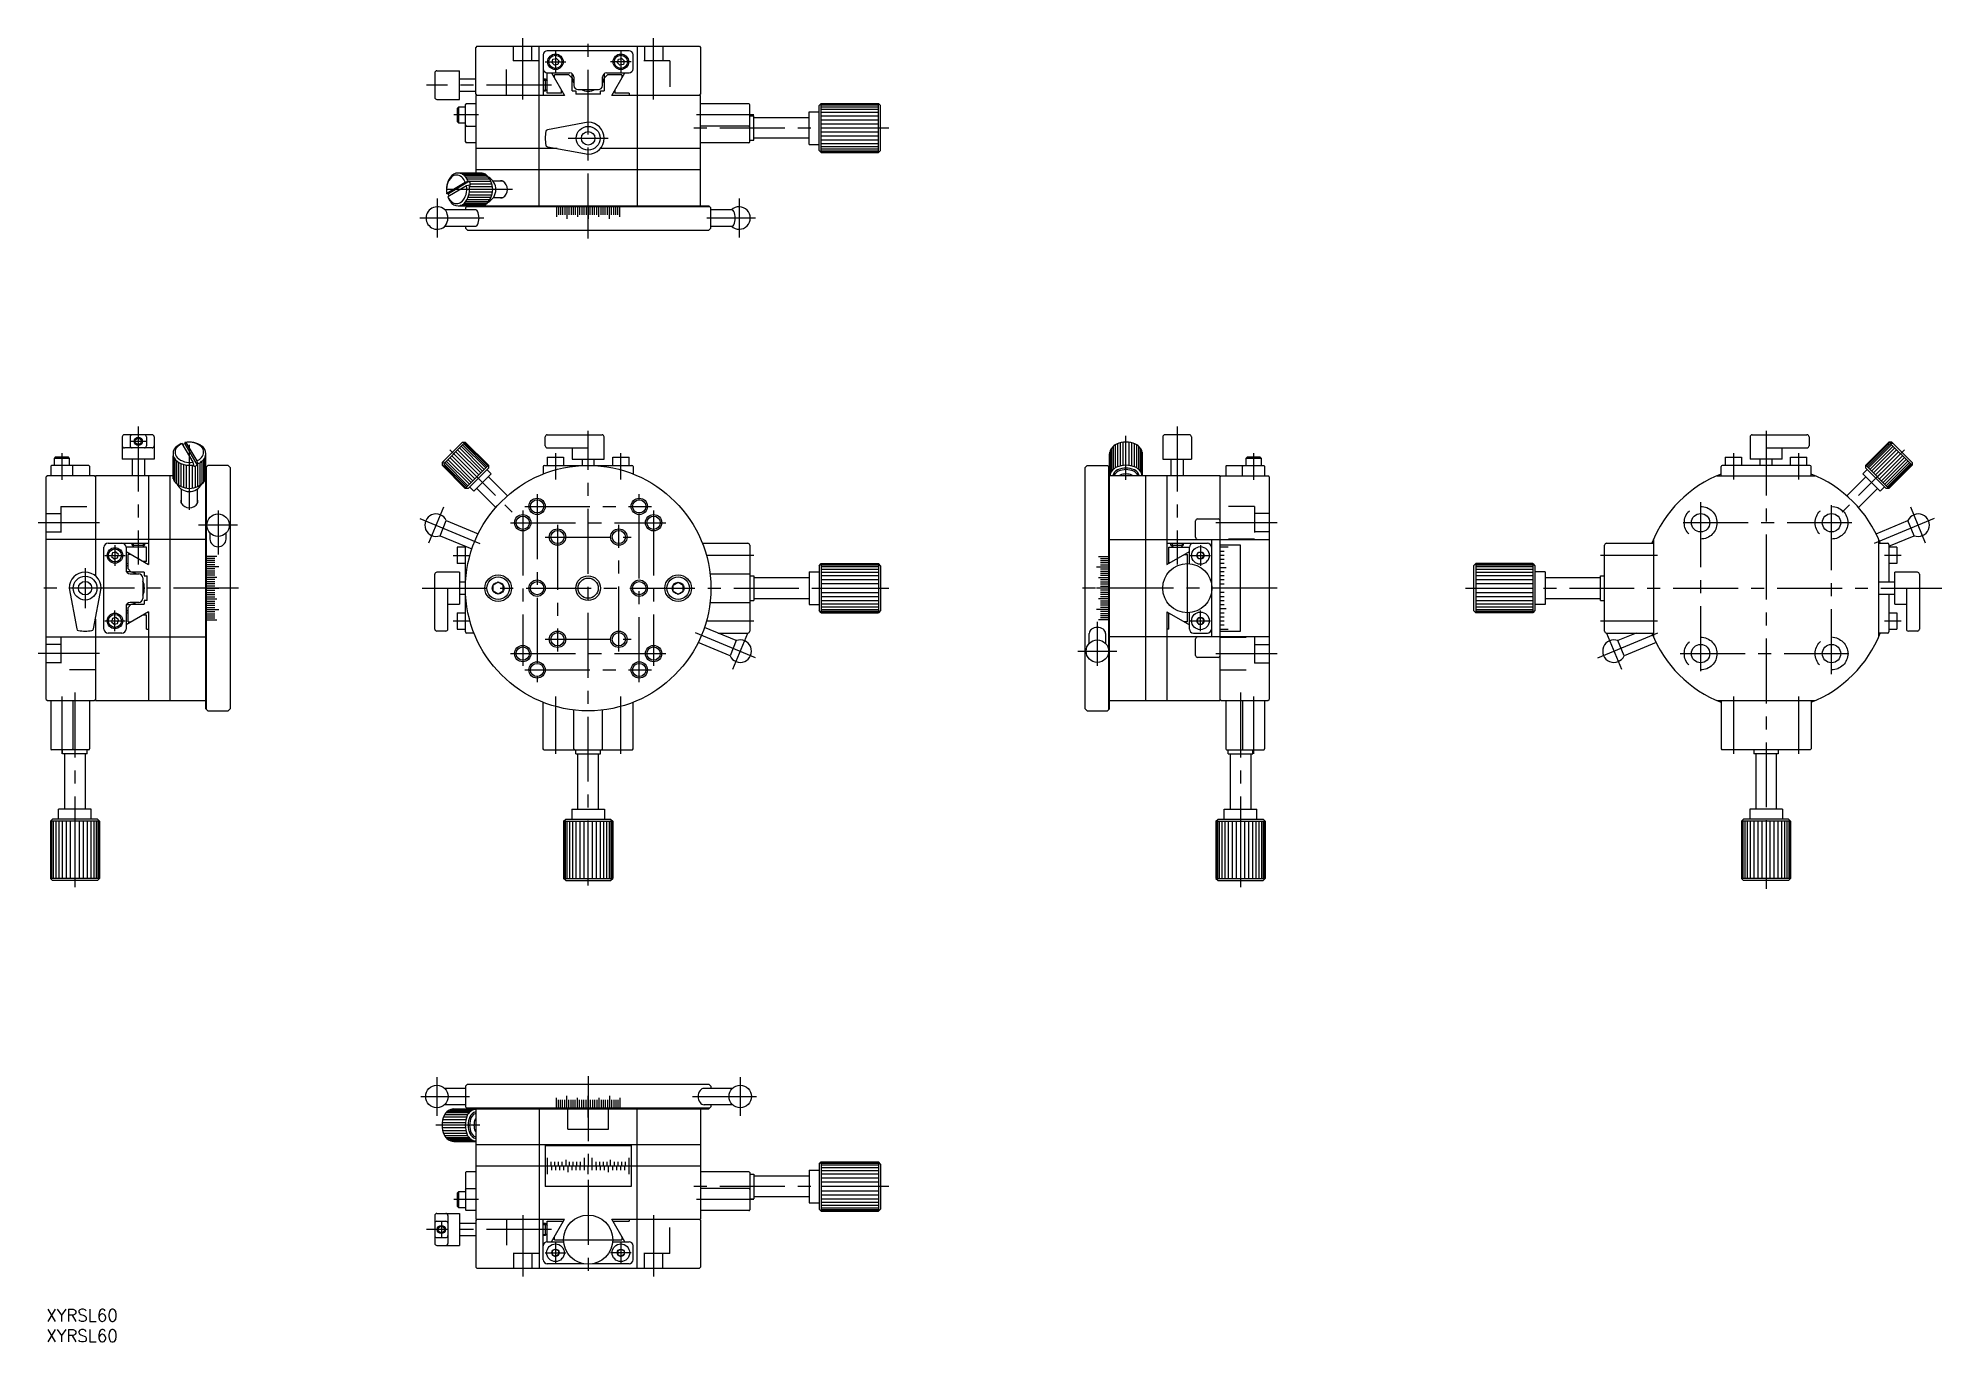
# Model space of a CAD drawing. Extents: x -2 to 464, y -8 to 311.
import ezdxf

# ---------------------------------------------------------------- set-up
doc = ezdxf.new("R2010")
doc.units = 0
doc.header["$LTSCALE"] = 0.5
doc.linetypes.add('CENTER', pattern=[50.8, 31.75, -6.35, 6.35, -6.35])
doc.linetypes.add('DASHED', pattern=[19.05, 12.7, -6.35])
for name, color, linetype in [('MSM_CENTER', 1, 'CENTER'), ('MSM_CONTINUOUS', 7, 'CONTINUOUS'), ('MSM_DASHED', 4, 'DASHED'), ('MSM_NARROW', 5, 'CONTINUOUS'), ('MSM_PART_NUMBER', 7, 'CONTINUOUS')]:
    doc.layers.add(name, color=color, linetype=linetype)
doc.styles.get("Standard").update_dxf_attribs({"font": 'txt.shx', "height": 3, "bigfont": 'bigfont.shx'})

# ---------------------------------------------------------------- blocks, each defined once
blk = doc.blocks.new('*U2')
at = {"layer": 'MSM_PART_NUMBER'}
blk.add_text('XYRSL60', height=3, dxfattribs=at).set_placement((0, -3))
blk = doc.blocks.new('*U3')
at = {"layer": 'MSM_PART_NUMBER'}
blk.add_text('XYRSL60', height=3, dxfattribs=at).set_placement((0, -8))

msp = doc.modelspace()

# ---------------------------------------------------------------- linework, layer by layer
at = {"layer": 'MSM_CENTER'}
for p, q in [((116.5, 295.8), (116.5, 310.8)), ((124.5, 307.5), (124.5, 302.5)), ((132.5, 261.8), (132.5, 310.8)), ((140.5, 307.5), (140.5, 302.5)), ((148.5, 295.8), (148.5, 310.8)), ((122, 305), (127, 305)), ((143, 305), (138, 305)), ((123.5, 299.3), (93, 299.3)), ((105.69, 292), (99.69, 292)), ((206, 288.8), (158, 288.8)), ((173, 292), (159, 292)), ((127.6, 286.3), (137.4, 286.3)), ((95.61, 271.55), (95.61, 262.05)), ((114.01, 273.8), (96.58, 273.8)), ((169.4, 271.55), (169.4, 262.05)), ((106.98, 266.8), (91.31, 266.8)), ((173.38, 266.8), (161.5, 266.8)), ((22.5, 215.8), (22.5, 182.09)), ((132.5, 103.6), (132.5, 214.8)), ((276.5, 215.8), (276.5, 182.09)), ((420.5, 214.8), (420.5, 102.8)), ((24.47, 212.2), (20.47, 212.2)), ((35, 195.46), (35, 213.28)), ((98.64, 210.16), (113.93, 194.87)), ((264, 202.8), (264, 213.56)), ((454.36, 210.16), (439.07, 194.87)), ((3.8, 209.27), (3.8, 202.8)), ((124.5, 209.3), (124.5, 202.83)), ((140.5, 202.83), (140.5, 209.3)), ((295.2, 209.27), (295.2, 202.8)), ((412.5, 209.3), (412.5, 202.83)), ((428.5, 202.83), (428.5, 209.3)), ((97.13, 196.09), (93.5, 187.31)), ((117, 196.3), (148, 196.3)), ((120, 199.3), (120, 153.3)), ((145, 153.3), (145, 199.3)), ((404.5, 197.3), (404.5, 155.3)), ((436.5, 155.3), (436.5, 197.3)), ((459.5, 187.31), (455.87, 196.09)), ((13, 192.3), (-2, 192.3)), ((46.75, 191.7), (37.25, 191.7)), ((42, 195.27), (42, 184.57)), ((91.38, 193.33), (106.93, 186.89)), ((113.5, 192.3), (151.5, 192.3)), ((116.5, 195.3), (116.5, 157.3)), ((125, 191.8), (125, 160.8)), ((140, 160.8), (140, 191.8)), ((148.5, 195.3), (148.5, 157.3)), ((301, 192.3), (286, 192.3)), ((441.5, 192.3), (399.5, 192.3)), ((461.62, 193.33), (446.07, 186.89)), ((16.8, 186.8), (16.8, 181.8)), ((122, 188.8), (143, 188.8)), ((282.2, 186.8), (282.2, 181.8)), ((14.3, 184.3), (19.3, 184.3)), ((99.5, 184.3), (103.5, 184.3)), ((173, 184.3), (161.5, 184.3)), ((279, 169.05), (279, 183.3)), ((279.7, 184.3), (284.7, 184.3)), ((393.97, 184.3), (380, 184.3)), ((453.5, 184.3), (449.5, 184.3)), ((9.5, 181.2), (9.5, 171.4)), ((47, 176.3), (-2, 176.3)), ((91.92, 176.3), (206, 176.3)), ((301, 176.3), (252, 176.3)), ((347, 176.3), (463.5, 176.3)), ((14.3, 168.3), (19.3, 168.3)), ((16.8, 165.8), (16.8, 170.8)), ((99.5, 168.3), (103.5, 168.3)), ((161.5, 168.3), (173, 168.3)), ((257, 157.33), (257, 168.03)), ((279.7, 168.3), (284.7, 168.3)), ((282.2, 165.8), (282.2, 170.8)), ((380, 168.3), (393.97, 168.3)), ((449.5, 168.3), (453.5, 168.3)), ((122, 163.8), (143, 163.8)), ((158.67, 165.46), (173.62, 159.27)), ((167.87, 156.51), (171.5, 165.29)), ((379.38, 159.27), (394.33, 165.46)), ((381.5, 165.29), (385.13, 156.51)), ((13, 160.3), (-2, 160.3)), ((113.5, 160.3), (151.5, 160.3)), ((252.25, 160.9), (261.75, 160.9)), ((286, 160.3), (301, 160.3)), ((399.5, 160.3), (441.5, 160.3)), ((117, 156.3), (148, 156.3)), ((3.8, 149.8), (3.8, 135.8)), ((7, 150.8), (7, 102.8)), ((124.5, 149.77), (124.5, 135.8)), ((140.5, 135.8), (140.5, 149.77)), ((292, 150.8), (292, 102.8)), ((295.2, 149.8), (295.2, 135.8)), ((412.5, 149.77), (412.5, 135.8)), ((428.5, 135.8), (428.5, 149.77)), ((95.52, 56.75), (95.52, 47.25)), ((132.5, 57), (132.5, 8)), ((169.69, 56.75), (169.69, 47.25)), ((91.62, 52), (103.5, 52)), ((158.02, 52), (173.69, 52)), ((106, 45), (95.24, 45)), ((206, 30), (158, 30)), ((105.69, 26.8), (99.69, 26.8)), ((173, 26.8), (159, 26.8)), ((123.5, 19.5), (93, 19.5)), ((96.6, 21.47), (96.6, 17.47)), ((116.5, 23), (116.5, 8)), ((148.5, 23), (148.5, 8)), ((124.5, 16.3), (124.5, 11.3)), ((125.5, 17), (139.75, 17)), ((140.5, 16.3), (140.5, 11.3)), ((122, 13.8), (127, 13.8)), ((143, 13.8), (138, 13.8))]:
    msp.add_line(p, q, dxfattribs=at)
at = {"layer": 'MSM_CONTINUOUS'}
for p, q in [((105.3, 308.8), (105, 308.5)), ((105, 297.1), (105, 308.5)), ((105.3, 308.8), (159.7, 308.8)), ((120.51, 269.8), (120.51, 308.8)), ((142.5, 307.7), (122.5, 307.7)), ((144.49, 308.8), (144.49, 269.8)), ((159.7, 308.8), (160, 308.5)), ((160, 308.5), (160, 297.1)), ((95.5, 302.8), (101, 302.8)), ((101, 295.8), (101, 302.8)), ((121.5, 306.7), (121.5, 296.8)), ((123.66, 304.78), (123.89, 305.62)), ((124.27, 304.16), (123.66, 304.78)), ((123.89, 305.62), (124.73, 305.84)), ((125.11, 304.38), (124.27, 304.16)), ((124.73, 305.84), (125.34, 305.22)), ((125.34, 305.22), (125.11, 304.38)), ((139.66, 304.78), (139.89, 305.62)), ((140.27, 304.16), (139.66, 304.78)), ((139.89, 305.62), (140.73, 305.84)), ((141.11, 304.38), (140.27, 304.16)), ((140.73, 305.84), (141.34, 305.22)), ((141.34, 305.22), (141.11, 304.38)), ((143.5, 303.3), (143.5, 306.7)), ((95, 302.3), (95, 296.3)), ((101, 300.8), (105, 300.8)), ((121.5, 300.8), (122, 300.8)), ((122, 300.8), (122.5, 300.3)), ((122, 300.8), (122, 297.8)), ((122.5, 298.3), (122, 297.8)), ((122.5, 302.3), (128, 302.3)), ((122.5, 297.3), (122.5, 302.3)), ((123.54, 302.3), (126.72, 296.8)), ((127.8, 301.8), (124.25, 301.8)), ((124.25, 301.07), (124.25, 301.8)), ((126, 297.3), (126, 298.04)), ((127.8, 301.8), (128.6, 301)), ((128.6, 297.9), (128.6, 301)), ((129, 301.3), (129, 299.2)), ((130, 298.2), (135, 298.2)), ((136, 299.2), (136, 301.3)), ((136.4, 301), (137.2, 301.8)), ((136.4, 301), (136.4, 297.9)), ((137, 302.3), (142.5, 302.3)), ((140.75, 301.8), (137.2, 301.8)), ((138.29, 296.8), (141.46, 302.3)), ((139, 298.04), (139, 297.3)), ((140.75, 301.8), (140.75, 301.07)), ((95.5, 295.8), (101, 295.8)), ((100.8, 293.9), (100.5, 293.6)), ((100.5, 293.6), (100.5, 290.4)), ((102.5, 293.9), (100.8, 293.9)), ((100.8, 293.9), (100.8, 290.1)), ((101, 297.8), (105, 297.8)), ((102.5, 294.5), (102.7, 294.7)), ((102.5, 285.4), (102.5, 294.5)), ((105, 294.7), (102.7, 294.7)), ((105, 297.1), (105.3, 296.8)), ((126.72, 296.8), (105, 296.8)), ((105, 296.8), (105, 277.8)), ((122, 297.8), (121.5, 297.8)), ((126, 297.3), (122.5, 297.3)), ((128.6, 297.9), (129.5, 297.9)), ((129.5, 297.9), (129.5, 297.1)), ((129.64, 297.1), (129.5, 297.19)), ((135.5, 297.1), (129.5, 297.1)), ((135.5, 297.19), (135.36, 297.1)), ((135.5, 297.9), (136.4, 297.9)), ((135.5, 297.1), (135.5, 297.9)), ((160, 296.8), (138.29, 296.8)), ((142.5, 297.3), (139, 297.3)), ((142.5, 297.3), (142.5, 296.8)), ((159.7, 296.8), (160, 297.1)), ((160, 269.8), (160, 296.8)), ((171.8, 294.7), (160, 294.7)), ((172, 285.4), (172, 294.5)), ((189.5, 294.8), (189, 294.3)), ((189, 283.3), (189, 294.3)), ((189.5, 282.8), (189.5, 294.8)), ((189.5, 294.8), (203.5, 294.8)), ((204, 294.3), (203.5, 294.8)), ((203.5, 282.8), (203.5, 294.8)), ((204, 283.3), (204, 294.3)), ((100.5, 290.4), (100.8, 290.1)), ((100.8, 290.1), (102.5, 290.1)), ((102.5, 289.5), (102.7, 289.3)), ((102.7, 289.3), (105, 289.3)), ((132.5, 290.2), (122.53, 288.36)), ((171.8, 289.3), (160, 289.3)), ((172, 291.8), (173, 291.8)), ((173, 285.8), (173, 291.8)), ((186.5, 291.3), (173, 291.3)), ((186.5, 292.8), (189, 292.8)), ((186.5, 284.8), (186.5, 292.8)), ((102.5, 285.4), (102.7, 285.2)), ((105, 285.2), (102.7, 285.2)), ((122.53, 284.24), (132.5, 282.4)), ((171.8, 285.2), (160, 285.2)), ((172, 285.8), (173, 285.8)), ((186.5, 286.3), (173, 286.3)), ((186.5, 284.8), (189, 284.8)), ((124.9, 283.8), (105, 283.8)), ((160, 283.8), (135.49, 283.8)), ((189, 283.3), (189.5, 282.8)), ((189.5, 282.8), (203.5, 282.8)), ((204, 283.3), (203.5, 282.8)), ((97.93, 272.92), (102.45, 275.6)), ((102.72, 274.68), (98.2, 272)), ((103.48, 275.8), (98.31, 272.73)), ((106.33, 277.8), (100.68, 277.8)), ((102.45, 275.6), (103.13, 275.8)), ((103.4, 274.87), (102.72, 274.68)), ((103.13, 275.8), (103.48, 275.8)), ((103.76, 274.87), (103.4, 274.87)), ((160, 278.6), (105, 278.6)), ((111.63, 275.8), (109.27, 275.8)), ((97.96, 272.73), (97.93, 272.92)), ((98.31, 272.73), (97.96, 272.73)), ((98.2, 272), (98.23, 271.8)), ((109.31, 271.8), (111.63, 271.8)), ((105.01, 268.8), (97.49, 268.8)), ((100.68, 269.8), (162, 269.8)), ((103, 269.8), (102.5, 269.3)), ((102.5, 269.3), (102.5, 268.8)), ((102.8, 269.6), (162.2, 269.6)), ((124.74, 269.6), (124.74, 267.1)), ((125.24, 269.6), (125.24, 267.6)), ((125.75, 269.6), (125.75, 267.6)), ((126.26, 269.6), (126.26, 267.6)), ((126.78, 269.6), (126.78, 267.6)), ((127.29, 269.6), (127.29, 266.6)), ((127.81, 269.6), (127.81, 267.6)), ((128.32, 269.6), (128.32, 267.6)), ((128.84, 269.6), (128.84, 267.6)), ((129.36, 269.6), (129.36, 267.6)), ((129.89, 269.6), (129.89, 267.1)), ((130.41, 269.6), (130.41, 267.6)), ((130.93, 269.6), (130.93, 267.6)), ((131.45, 269.6), (131.45, 267.6)), ((131.98, 269.6), (131.98, 267.6)), ((132.5, 269.6), (132.5, 266.6)), ((133.02, 267.6), (133.02, 269.6)), ((133.55, 267.6), (133.55, 269.6)), ((134.07, 267.6), (134.07, 269.6)), ((134.59, 267.6), (134.59, 269.6)), ((135.11, 267.1), (135.11, 269.6)), ((135.64, 267.6), (135.64, 269.6)), ((136.16, 267.6), (136.16, 269.6)), ((136.68, 267.6), (136.68, 269.6)), ((137.19, 267.6), (137.19, 269.6)), ((137.71, 266.6), (137.71, 269.6)), ((138.22, 267.6), (138.22, 269.6)), ((138.74, 267.6), (138.74, 269.6)), ((139.25, 267.6), (139.25, 269.6)), ((139.76, 267.6), (139.76, 269.6)), ((140.26, 267.1), (140.26, 269.6)), ((162.5, 269.3), (162, 269.8)), ((162.5, 264.3), (162.5, 269.3)), ((167.66, 268.8), (162.5, 268.8)), ((97.5, 264.8), (105.01, 264.8)), ((102.5, 264.8), (102.5, 264.3)), ((102.5, 264.3), (103, 263.8)), ((103, 263.8), (162, 263.8)), ((162, 263.8), (162.5, 264.3)), ((162.5, 264.8), (167.66, 264.8)), ((18.6, 213.3), (18.6, 207.8)), ((25.9, 213.8), (19.1, 213.8)), ((25.9, 210.6), (19.1, 210.6)), ((20.5, 213.3), (20.5, 211.1)), ((24.5, 213.3), (24.5, 211.1)), ((26.4, 213.3), (26.4, 207.8)), ((33.2, 211.66), (33, 211.63)), ((35.88, 207.14), (33.2, 211.66)), ((33.93, 211.9), (34.12, 211.93)), ((33.93, 211.55), (33.93, 211.9)), ((37, 206.38), (33.93, 211.55)), ((34.12, 211.93), (36.8, 207.41)), ((101.74, 212.01), (96.79, 207.06)), ((102.45, 212.01), (97.17, 206.73)), ((101.74, 212.01), (102.45, 212.01)), ((108.1, 206.35), (102.45, 212.01)), ((122, 211.1), (122, 213.3)), ((122.5, 213.8), (135.9, 213.8)), ((122.5, 210.6), (132.5, 210.6)), ((128.6, 210.6), (128.6, 207.8)), ((136.4, 207.8), (136.4, 213.3)), ((273, 213.3), (273, 207.8)), ((279.5, 213.8), (273.5, 213.8)), ((280, 213.3), (280, 207.8)), ((416.6, 213.3), (416.6, 207.8)), ((417.1, 213.8), (430.5, 213.8)), ((420.5, 210.6), (430.5, 210.6)), ((424.4, 207.8), (424.4, 210.6)), ((431, 213.3), (431, 211.1)), ((444.9, 206.35), (450.55, 212.01)), ((450.3, 211.55), (450.66, 211.9)), ((450.3, 211.55), (450.58, 211.28)), ((451.26, 212.01), (450.55, 212.01)), ((450.66, 211.9), (450.55, 212.01)), ((450.93, 211.63), (450.58, 211.28)), ((450.66, 211.9), (451.34, 211.93)), ((451.61, 211.66), (450.93, 211.63)), ((456.21, 206.35), (450.93, 211.63)), ((456.21, 207.06), (451.26, 212.01)), ((1.1, 206.1), (1.3, 206.3)), ((1.1, 206.1), (1.1, 203.8)), ((10.4, 206.3), (1.3, 206.3)), ((2.2, 208.3), (1.9, 208)), ((1.9, 208), (1.9, 206.3)), ((5.7, 208), (1.9, 208)), ((5.4, 208.3), (2.2, 208.3)), ((5.7, 208), (5.4, 208.3)), ((5.7, 206.3), (5.7, 208)), ((6.5, 206.1), (6.3, 206.3)), ((6.5, 203.8), (6.5, 206.1)), ((10.6, 206.1), (10.4, 206.3)), ((10.6, 206.1), (10.6, 203.8)), ((26.4, 207.8), (18.6, 207.8)), ((21, 207.8), (21, 203.8)), ((24, 207.8), (24, 203.8)), ((31, 209.18), (31, 203.53)), ((36.07, 206.46), (35.88, 207.14)), ((36.07, 206.1), (36.07, 206.46)), ((36.8, 207.41), (37, 206.73)), ((37, 206.73), (37, 206.38)), ((39, 146.8), (39, 209.18)), ((39.5, 206.3), (39, 205.8)), ((39.2, 146.6), (39.2, 206)), ((44.5, 206.3), (39.5, 206.3)), ((45, 205.8), (44.5, 206.3)), ((45, 205.8), (45, 146.8)), ((96.79, 207.06), (96.79, 206.35)), ((96.9, 206.46), (96.79, 206.35)), ((102.45, 200.7), (96.79, 206.35)), ((96.9, 206.46), (96.87, 207.14)), ((97.25, 206.1), (96.9, 206.46)), ((97.14, 207.41), (97.17, 206.73)), ((97.17, 206.73), (97.52, 206.38)), ((97.25, 206.1), (97.52, 206.38)), ((102.45, 200.7), (108.1, 206.35)), ((103.16, 200.7), (108.1, 205.64)), ((108.81, 204.23), (107.75, 205.29)), ((108.1, 206.35), (108.1, 205.64)), ((121.5, 206.03), (121.5, 204.21)), ((121.8, 206.33), (143.2, 206.33)), ((122.5, 208.3), (122.5, 206.33)), ((122.5, 208.3), (126.5, 208.3)), ((126.5, 208.3), (126.5, 206.33)), ((128.6, 207.8), (136.4, 207.8)), ((129, 206.33), (129, 206.1)), ((131, 207.8), (131, 206.33)), ((134, 206.33), (134, 207.8)), ((136, 206.33), (136, 206.1)), ((138.5, 206.33), (138.5, 208.3)), ((138.5, 208.3), (142.5, 208.3)), ((142.5, 206.33), (142.5, 208.3)), ((143.5, 206.03), (143.5, 204.21)), ((254, 205.8), (254.5, 206.3)), ((254, 146.8), (254, 205.8)), ((254.5, 206.3), (259.5, 206.3)), ((260, 205.8), (259.5, 206.3)), ((259.8, 146.6), (259.8, 206)), ((260, 146.8), (260, 209.18)), ((268, 203.8), (268, 209.18)), ((273, 207.8), (280, 207.8)), ((275, 207.8), (275, 203.8)), ((278, 207.8), (278, 203.8)), ((288.4, 206.1), (288.6, 206.3)), ((288.4, 206.1), (288.4, 203.8)), ((288.6, 206.3), (297.7, 206.3)), ((292.5, 206.1), (292.7, 206.3)), ((292.5, 203.8), (292.5, 206.1)), ((293.6, 208.3), (293.3, 208)), ((297.1, 208), (293.3, 208)), ((293.3, 208), (293.3, 206.3)), ((296.8, 208.3), (293.6, 208.3)), ((297.1, 208), (296.8, 208.3)), ((297.1, 206.3), (297.1, 208)), ((297.9, 206.1), (297.7, 206.3)), ((297.9, 206.1), (297.9, 203.8)), ((409.5, 203.8), (409.5, 206.03)), ((431.2, 206.33), (409.8, 206.33)), ((410.5, 208.3), (414.5, 208.3)), ((410.5, 208.3), (410.5, 206.33)), ((414.5, 208.3), (414.5, 206.33)), ((424.4, 207.8), (416.6, 207.8)), ((419, 207.8), (419, 206.33)), ((422, 206.33), (422, 207.8)), ((426.5, 208.3), (430.5, 208.3)), ((426.5, 206.33), (426.5, 208.3)), ((430.5, 206.33), (430.5, 208.3)), ((431.5, 203.8), (431.5, 206.03)), ((444.19, 204.23), (445.25, 205.29)), ((444.9, 206.35), (450.55, 200.7)), ((444.9, 205.64), (444.9, 206.35)), ((444.9, 205.64), (449.84, 200.7)), ((450.55, 200.7), (456.21, 206.35)), ((456.21, 207.06), (456.21, 206.35)), ((0.3, 203.8), (0, 203.5)), ((0, 149.1), (0, 203.5)), ((11.7, 203.8), (0.3, 203.8)), ((12, 203.5), (11.7, 203.8)), ((12, 203.8), (12, 179.29)), ((31, 203.8), (12, 203.8)), ((25, 203.8), (25, 182.08)), ((30.2, 203.8), (30.2, 148.8)), ((33, 200.55), (33, 197.1)), ((37, 197.13), (37, 200.59)), ((103.16, 200.7), (102.45, 200.7)), ((104.57, 199.99), (103.51, 201.05)), ((104.57, 199.99), (108.81, 204.23)), ((109.92, 196.05), (105.28, 200.7)), ((112.75, 198.88), (108.1, 203.52)), ((287, 203.8), (260, 203.8)), ((268.8, 203.8), (268.8, 148.8)), ((274, 203.8), (274, 182.09)), ((287.3, 203.8), (287, 203.5)), ((287, 148.8), (287, 203.8)), ((287.3, 203.8), (298.7, 203.8)), ((299, 203.5), (298.7, 203.8)), ((299, 203.5), (299, 149.1)), ((408.51, 203.8), (432.49, 203.8)), ((440.25, 198.88), (444.9, 203.52)), ((443.08, 196.05), (447.72, 200.7)), ((444.19, 204.23), (448.43, 199.99)), ((448.43, 199.99), (449.49, 201.05)), ((450.55, 200.7), (449.84, 200.7)), ((96.29, 189.13), (97.82, 192.83)), ((97.82, 192.83), (105.61, 189.6)), ((281, 188.73), (281, 192.73)), ((281.5, 193.23), (286.5, 193.23)), ((447.39, 189.6), (455.18, 192.83)), ((456.71, 189.13), (455.18, 192.83)), ((0, 188.29), (39, 188.29)), ((14.1, 166.3), (14.1, 186.3)), ((15.1, 187.3), (25, 187.3)), ((19.5, 186.3), (19.5, 180.8)), ((24.5, 186.3), (19.5, 186.3)), ((21, 186.8), (21, 187.3)), ((21.5, 186.3), (21, 186.8)), ((21, 186.8), (24, 186.8)), ((24, 186.8), (23.5, 186.3)), ((24, 187.3), (24, 186.8)), ((24.5, 182.8), (24.5, 186.3)), ((40, 189.82), (40, 188.31)), ((44, 188.31), (44, 189.82)), ((96.29, 189.13), (104.08, 185.91)), ((102.47, 186.3), (100.5, 186.3)), ((100.5, 186.3), (100.5, 182.3)), ((102.47, 165.6), (102.47, 186.57)), ((160.41, 187.3), (171.5, 187.3)), ((172, 186.8), (172, 165.8)), ((260, 188.23), (299, 188.23)), ((274, 187.3), (283.9, 187.3)), ((274.5, 182.51), (274.5, 186.3)), ((274.5, 186.3), (279.5, 186.3)), ((275, 186.8), (275, 187.3)), ((275.5, 186.3), (275, 186.8)), ((275, 186.8), (278, 186.8)), ((278, 186.8), (277.5, 186.3)), ((278, 187.3), (278, 186.8)), ((279.5, 182.28), (279.5, 186.3)), ((284.9, 186.3), (284.9, 177.39)), ((285, 164.37), (285, 188.23)), ((292, 186.8), (287, 186.8)), ((289, 186.3), (287, 186.3)), ((292, 165.8), (292, 186.8)), ((381, 165.8), (381, 186.8)), ((381.5, 187.3), (393, 187.3)), ((393, 188.29), (393, 164.31)), ((448, 188.29), (448, 164.31)), ((448, 187.3), (450.23, 187.3)), ((450.53, 186.57), (456.71, 189.13)), ((450.53, 187), (450.53, 177.8)), ((452.5, 186.3), (450.53, 186.3)), ((452.5, 186.3), (452.5, 182.3)), ((16.18, 184.91), (15.96, 184.07)), ((15.96, 184.07), (16.58, 183.46)), ((17.02, 185.14), (16.18, 184.91)), ((16.58, 183.46), (17.42, 183.69)), ((17.64, 184.53), (17.02, 185.14)), ((17.42, 183.69), (17.64, 184.53)), ((19.5, 185.26), (25, 182.08)), ((20, 182.3), (19.5, 182.28)), ((20, 181), (20, 184.55)), ((20.73, 184.55), (20, 184.55)), ((24.5, 182.8), (23.76, 182.8)), ((41.7, 184.06), (39.2, 184.06)), ((41.2, 183.56), (39.2, 183.56)), ((41.2, 183.05), (39.2, 183.05)), ((41.2, 182.54), (39.2, 182.54)), ((41.2, 182.02), (39.2, 182.02)), ((102.47, 182.3), (100.5, 182.3)), ((189, 181.8), (189.5, 182.3)), ((189, 181.8), (189, 170.8)), ((189.5, 182.3), (189.5, 170.3)), ((189.5, 182.3), (203.5, 182.3)), ((204, 181.8), (203.5, 182.3)), ((203.5, 182.3), (203.5, 170.3)), ((204, 181.8), (204, 170.8)), ((257.3, 184.06), (259.8, 184.06)), ((257.8, 183.56), (259.8, 183.56)), ((257.8, 183.05), (259.8, 183.05)), ((257.8, 182.54), (259.8, 182.54)), ((257.8, 182.02), (259.8, 182.02)), ((274, 182.09), (279.5, 185.26)), ((274.74, 182.51), (274.5, 182.51)), ((278.26, 184.55), (279, 184.55)), ((279, 182.3), (279, 184.55)), ((281.3, 184.3), (281.75, 185.08)), ((281.75, 183.52), (281.3, 184.3)), ((281.75, 185.08), (282.65, 185.08)), ((281.75, 183.52), (282.65, 183.52)), ((282.65, 185.08), (283.1, 184.3)), ((282.65, 183.52), (283.1, 184.3)), ((288, 185.3), (287, 185.3)), ((288, 184.3), (287, 184.3)), ((288, 183.3), (287, 183.3)), ((288, 182.3), (287, 182.3)), ((349, 181.8), (349.5, 182.3)), ((349, 181.8), (349, 170.8)), ((349.5, 182.3), (349.5, 170.3)), ((363.5, 182.3), (349.5, 182.3)), ((363.5, 182.3), (364, 181.8)), ((363.5, 182.3), (363.5, 170.3)), ((364, 181.8), (364, 170.8)), ((452.5, 182.3), (450.53, 182.3)), ((20, 181), (20.8, 180.2)), ((20.5, 179.8), (22.6, 179.8)), ((23.9, 180.2), (20.8, 180.2)), ((23.6, 178.8), (23.6, 173.8)), ((23.9, 180.2), (23.9, 179.3)), ((23.9, 179.3), (24.7, 179.3)), ((24.7, 179.16), (24.61, 179.3)), ((24.7, 173.3), (24.7, 179.3)), ((42.2, 181.51), (39.2, 181.51)), ((41.2, 180.99), (39.2, 180.99)), ((41.2, 180.48), (39.2, 180.48)), ((41.2, 179.96), (39.2, 179.96)), ((41.2, 179.44), (39.2, 179.44)), ((41.7, 178.91), (39.2, 178.91)), ((41.2, 178.39), (39.2, 178.39)), ((41.2, 177.87), (39.2, 177.87)), ((41.2, 177.35), (39.2, 177.35)), ((95, 166.3), (95, 179.7)), ((101, 180.2), (95.5, 180.2)), ((101, 180.2), (101, 172.4)), ((102.47, 177.8), (101, 177.8)), ((102.7, 179.8), (102.47, 179.8)), ((110.5, 177.74), (109.25, 177.02)), ((109.25, 175.58), (109.25, 177.02)), ((111.75, 177.02), (110.5, 177.74)), ((111.75, 175.58), (111.75, 177.02)), ((153.25, 177.02), (154.5, 177.74)), ((153.25, 175.58), (153.25, 177.02)), ((154.5, 177.74), (155.75, 177.02)), ((155.75, 175.58), (155.75, 177.02)), ((162.3, 179.8), (172, 179.8)), ((172, 179.3), (173, 179.3)), ((173, 179.3), (173, 173.3)), ((186.5, 178.8), (173, 178.8)), ((186.5, 180.3), (189, 180.3)), ((186.5, 180.3), (186.5, 172.3)), ((256.8, 181.51), (259.8, 181.51)), ((257.3, 178.91), (259.8, 178.91)), ((257.8, 180.99), (259.8, 180.99)), ((257.8, 180.48), (259.8, 180.48)), ((257.8, 179.96), (259.8, 179.96)), ((257.8, 179.44), (259.8, 179.44)), ((257.8, 178.39), (259.8, 178.39)), ((257.8, 177.87), (259.8, 177.87)), ((257.8, 177.35), (259.8, 177.35)), ((288.5, 181.3), (287, 181.3)), ((288, 180.3), (287, 180.3)), ((288, 179.3), (287, 179.3)), ((288, 178.3), (287, 178.3)), ((288, 177.3), (287, 177.3)), ((366.5, 180.3), (364, 180.3)), ((366.5, 180.3), (366.5, 172.3)), ((380, 178.8), (366.5, 178.8)), ((380, 179.3), (381, 179.3)), ((380, 173.3), (380, 179.3)), ((452, 177.8), (448, 177.8)), ((457.5, 180.2), (452, 180.2)), ((452, 172.4), (452, 180.2)), ((458, 179.7), (458, 166.3)), ((5.6, 176.3), (7.44, 166.33)), ((11.56, 166.33), (13.4, 176.3)), ((20.8, 172.4), (20, 171.6)), ((22.6, 172.8), (20.5, 172.8)), ((20.8, 172.4), (23.9, 172.4)), ((23.9, 173.3), (23.9, 172.4)), ((24.7, 173.3), (23.9, 173.3)), ((24.61, 173.3), (24.7, 173.44)), ((41.2, 176.82), (39.2, 176.82)), ((39.2, 176.3), (42.2, 176.3)), ((39.2, 175.78), (41.2, 175.78)), ((39.2, 175.25), (41.2, 175.25)), ((39.2, 174.73), (41.2, 174.73)), ((39.2, 174.21), (41.2, 174.21)), ((39.2, 173.69), (41.7, 173.69)), ((39.2, 173.16), (41.2, 173.16)), ((39.2, 172.64), (41.2, 172.64)), ((98.2, 166.3), (98.2, 176.3)), ((98.2, 172.4), (101, 172.4)), ((101, 174.8), (102.47, 174.8)), ((102.7, 172.8), (102.47, 172.8)), ((110.5, 174.86), (109.25, 175.58)), ((111.75, 175.58), (110.5, 174.86)), ((153.25, 175.58), (154.5, 174.86)), ((154.5, 174.86), (155.75, 175.58)), ((162.3, 172.8), (172, 172.8)), ((172, 173.3), (173, 173.3)), ((173, 173.8), (186.5, 173.8)), ((186.5, 172.3), (189, 172.3)), ((259.8, 176.3), (256.8, 176.3)), ((259.8, 173.69), (257.3, 173.69)), ((257.8, 176.82), (259.8, 176.82)), ((259.8, 175.78), (257.8, 175.78)), ((259.8, 175.25), (257.8, 175.25)), ((259.8, 174.73), (257.8, 174.73)), ((259.8, 174.21), (257.8, 174.21)), ((259.8, 173.16), (257.8, 173.16)), ((259.8, 172.64), (257.8, 172.64)), ((284.9, 175.21), (284.9, 166.3)), ((289, 176.3), (287, 176.3)), ((287, 175.3), (288, 175.3)), ((287, 174.3), (288, 174.3)), ((287, 173.3), (288, 173.3)), ((287, 172.3), (288, 172.3)), ((366.5, 172.3), (364, 172.3)), ((366.5, 173.8), (380, 173.8)), ((380, 173.3), (381, 173.3)), ((448, 174.8), (452, 174.8)), ((450.53, 174.8), (450.53, 165.6)), ((452, 172.4), (454.8, 172.4)), ((454.8, 176.3), (454.8, 166.3)), ((12, 168.7), (12, 148.8)), ((16.18, 168.91), (15.96, 168.07)), ((15.96, 168.07), (16.58, 167.46)), ((17.02, 169.14), (16.18, 168.91)), ((16.58, 167.46), (17.42, 167.69)), ((17.64, 168.53), (17.02, 169.14)), ((17.42, 167.69), (17.64, 168.53)), ((19.5, 171.8), (19.5, 166.3)), ((25, 170.51), (19.5, 167.34)), ((20, 168.05), (20, 171.6)), ((20, 168.05), (20.73, 168.05)), ((23.76, 169.8), (24.5, 169.8)), ((24.5, 166.3), (24.5, 169.8)), ((25, 170.51), (25, 148.8)), ((39.2, 172.12), (41.2, 172.12)), ((39.2, 171.61), (41.2, 171.61)), ((39.2, 171.09), (42.2, 171.09)), ((39.2, 170.58), (41.2, 170.58)), ((39.2, 170.06), (41.2, 170.06)), ((39.2, 169.55), (41.2, 169.55)), ((39.2, 169.04), (41.2, 169.04)), ((39.2, 168.54), (41.7, 168.54)), ((100.5, 170.3), (102.47, 170.3)), ((100.5, 170.3), (100.5, 166.3)), ((189.5, 170.3), (189, 170.8)), ((189.5, 170.3), (203.5, 170.3)), ((204, 170.8), (203.5, 170.3)), ((259.8, 171.09), (256.8, 171.09)), ((259.8, 168.54), (257.3, 168.54)), ((259.8, 172.12), (257.8, 172.12)), ((259.8, 171.61), (257.8, 171.61)), ((259.8, 170.58), (257.8, 170.58)), ((259.8, 170.06), (257.8, 170.06)), ((259.8, 169.55), (257.8, 169.55)), ((259.8, 169.04), (257.8, 169.04)), ((274, 170.51), (274, 148.8)), ((274, 170.51), (279.5, 167.34)), ((274.5, 166.3), (274.5, 170.09)), ((274.5, 170.09), (274.74, 170.09)), ((279, 168.05), (278.26, 168.05)), ((279, 168.05), (279, 170.3)), ((279.5, 166.3), (279.5, 170.32)), ((281.75, 169.08), (281.3, 168.3)), ((281.3, 168.3), (281.75, 167.52)), ((281.75, 169.08), (282.65, 169.08)), ((282.65, 169.08), (283.1, 168.3)), ((282.65, 167.52), (283.1, 168.3)), ((287, 171.3), (288.5, 171.3)), ((287, 170.3), (288, 170.3)), ((287, 169.3), (288, 169.3)), ((287, 168.3), (288, 168.3)), ((349, 170.8), (349.5, 170.3)), ((363.5, 170.3), (349.5, 170.3)), ((364, 170.8), (363.5, 170.3)), ((450.53, 170.3), (452.5, 170.3)), ((452.5, 170.3), (452.5, 166.3)), ((39, 164.31), (0, 164.31)), ((18.5, 165.3), (15.1, 165.3)), ((24.5, 166.3), (25, 166.3)), ((97.7, 165.8), (95.5, 165.8)), ((100.5, 166.3), (102.47, 166.3)), ((104.59, 165.3), (102.77, 165.3)), ((167.18, 159.77), (159.39, 163)), ((168.71, 163.47), (160.92, 166.69)), ((164.28, 165.3), (171.5, 165.3)), ((168.71, 163.47), (167.18, 159.77)), ((255, 162.78), (255, 165.23)), ((259, 165.23), (259, 162.78)), ((299, 164.37), (260, 164.37)), ((274.5, 166.3), (274, 166.3)), ((280.5, 165.3), (283.9, 165.3)), ((281, 159.87), (281, 163.87)), ((281.75, 167.52), (282.65, 167.52)), ((287, 167.3), (288, 167.3)), ((287, 166.3), (289, 166.3)), ((287, 165.8), (292, 165.8)), ((381.5, 165.3), (393, 165.3)), ((388.72, 165.3), (384.29, 163.47)), ((385.82, 159.77), (384.29, 163.47)), ((393.61, 163), (385.82, 159.77)), ((450.23, 165.3), (448, 165.3)), ((450.53, 166.3), (452.5, 166.3)), ((457.5, 165.8), (455.3, 165.8)), ((286.5, 159.37), (281.5, 159.37)), ((0, 149.1), (0.3, 148.8)), ((11.7, 148.8), (12, 149.1)), ((287, 149.1), (287.3, 148.8)), ((298.7, 148.8), (299, 149.1)), ((0.3, 148.8), (11.7, 148.8)), ((1.1, 148.8), (1.1, 137)), ((6.5, 148.8), (6.5, 137)), ((10.6, 148.8), (10.6, 137)), ((12, 148.8), (39, 148.8)), ((39, 146.8), (39.5, 146.3)), ((39.5, 146.3), (44.5, 146.3)), ((44.5, 146.3), (45, 146.8)), ((121.5, 137), (121.5, 148.39)), ((129, 137), (129, 146.5)), ((136, 137), (136, 146.5)), ((143.5, 137), (143.5, 148.39)), ((254.5, 146.3), (254, 146.8)), ((254.5, 146.3), (259.5, 146.3)), ((260, 146.8), (259.5, 146.3)), ((260, 148.8), (287, 148.8)), ((287.3, 148.8), (298.7, 148.8)), ((288.4, 148.8), (288.4, 137)), ((292.5, 148.8), (292.5, 137)), ((297.9, 148.8), (297.9, 137)), ((408.51, 148.8), (432.49, 148.8)), ((409.5, 148.8), (409.5, 137)), ((431.5, 148.8), (431.5, 137)), ((10.4, 136.8), (1.3, 136.8)), ((4, 135.8), (4, 136.8)), ((10, 135.8), (4, 135.8)), ((4.5, 135.8), (4.5, 122.3)), ((9.5, 135.8), (9.5, 122.3)), ((10, 135.8), (10, 136.8)), ((121.7, 136.8), (121.5, 137)), ((121.7, 136.8), (143.3, 136.8)), ((129.2, 136.8), (129, 137)), ((129.5, 135.8), (129.5, 136.8)), ((129.5, 135.8), (135.5, 135.8)), ((130, 122.3), (130, 135.8)), ((135, 122.3), (135, 135.8)), ((135.5, 135.8), (135.5, 136.8)), ((135.8, 136.8), (136, 137)), ((143.3, 136.8), (143.5, 137)), ((288.6, 136.8), (297.7, 136.8)), ((289, 135.8), (289, 136.8)), ((289, 135.8), (295, 135.8)), ((289.5, 135.8), (289.5, 122.3)), ((294.5, 135.8), (294.5, 122.3)), ((295, 135.8), (295, 136.8)), ((409.5, 137), (409.7, 136.8)), ((431.3, 136.8), (409.7, 136.8)), ((417.5, 136.8), (417.5, 135.8)), ((423.5, 135.8), (417.5, 135.8)), ((418, 135.8), (418, 122.3)), ((423, 135.8), (423, 122.3)), ((423.5, 136.8), (423.5, 135.8)), ((431.5, 137), (431.3, 136.8)), ((3, 119.8), (3, 122.3)), ((11, 122.3), (3, 122.3)), ((11, 119.8), (11, 122.3)), ((128.5, 122.3), (128.5, 119.8)), ((128.5, 122.3), (136.5, 122.3)), ((136.5, 122.3), (136.5, 119.8)), ((288, 119.8), (288, 122.3)), ((288, 122.3), (296, 122.3)), ((296, 119.8), (296, 122.3)), ((416.5, 122.3), (416.5, 119.8)), ((424.5, 122.3), (416.5, 122.3)), ((424.5, 122.3), (424.5, 119.8)), ((1.5, 119.8), (1, 119.3)), ((13, 119.3), (1, 119.3)), ((1, 119.3), (1, 105.3)), ((12.5, 119.8), (1.5, 119.8)), ((13, 119.3), (12.5, 119.8)), ((13, 119.3), (13, 105.3)), ((126.5, 119.3), (127, 119.8)), ((126.5, 119.3), (138.5, 119.3)), ((126.5, 119.3), (126.5, 105.3)), ((127, 119.8), (138, 119.8)), ((138, 119.8), (138.5, 119.3)), ((138.5, 119.3), (138.5, 105.3)), ((286, 119.3), (286.5, 119.8)), ((286, 119.3), (298, 119.3)), ((286, 119.3), (286, 105.3)), ((286.5, 119.8), (297.5, 119.8)), ((297.5, 119.8), (298, 119.3)), ((298, 119.3), (298, 105.3)), ((414.5, 119.3), (415, 119.8)), ((426.5, 119.3), (414.5, 119.3)), ((414.5, 119.3), (414.5, 105.3)), ((426, 119.8), (415, 119.8)), ((426, 119.8), (426.5, 119.3)), ((426.5, 119.3), (426.5, 105.3)), ((1, 105.3), (1.5, 104.8)), ((13, 105.3), (1, 105.3)), ((12.5, 104.8), (1.5, 104.8)), ((13, 105.3), (12.5, 104.8)), ((127, 104.8), (126.5, 105.3)), ((126.5, 105.3), (138.5, 105.3)), ((127, 104.8), (138, 104.8)), ((138, 104.8), (138.5, 105.3)), ((286, 105.3), (286.5, 104.8)), ((286, 105.3), (298, 105.3)), ((286.5, 104.8), (297.5, 104.8)), ((298, 105.3), (297.5, 104.8)), ((415, 104.8), (414.5, 105.3)), ((426.5, 105.3), (414.5, 105.3)), ((426, 104.8), (415, 104.8)), ((426, 104.8), (426.5, 105.3)), ((102.5, 54), (97.41, 54)), ((102.5, 54.5), (103, 55)), ((102.5, 54.5), (102.5, 49.5)), ((103, 55), (162, 55)), ((124.74, 49.2), (124.74, 51.7)), ((127.29, 49.2), (127.29, 52.2)), ((129.89, 49.2), (129.89, 51.7)), ((132.5, 49.2), (132.5, 52.2)), ((135.11, 51.7), (135.11, 49.2)), ((137.71, 52.2), (137.71, 49.2)), ((140.26, 51.7), (140.26, 49.2)), ((167.8, 54), (160.85, 54)), ((162, 55), (162.5, 54.5)), ((162.5, 54.5), (162.5, 54)), ((102.5, 50), (97.41, 50)), ((99.62, 49), (162, 49)), ((103, 49), (102.5, 49.5)), ((102.8, 49.2), (162.2, 49.2)), ((105, 49), (105, 22)), ((120.57, 10), (120.57, 49)), ((125.24, 49.2), (125.24, 51.2)), ((125.75, 49.2), (125.75, 51.2)), ((126.26, 49.2), (126.26, 51.2)), ((126.78, 49.2), (126.78, 51.2)), ((127.5, 44), (127.5, 49)), ((127.81, 49.2), (127.81, 51.2)), ((128.32, 49.2), (128.32, 51.2)), ((128.84, 49.2), (128.84, 51.2)), ((129.36, 49.2), (129.36, 51.2)), ((130.41, 49.2), (130.41, 51.2)), ((130.93, 49.2), (130.93, 51.2)), ((131.45, 49.2), (131.45, 51.2)), ((131.98, 49.2), (131.98, 51.2)), ((132.5, 46.89), (132.5, 49)), ((133.02, 51.2), (133.02, 49.2)), ((133.55, 51.2), (133.55, 49.2)), ((134.07, 51.2), (134.07, 49.2)), ((134.59, 51.2), (134.59, 49.2)), ((135.64, 51.2), (135.64, 49.2)), ((136.16, 51.2), (136.16, 49.2)), ((136.68, 51.2), (136.68, 49.2)), ((137.19, 51.2), (137.19, 49.2)), ((137.5, 44), (137.5, 49)), ((138.22, 51.2), (138.22, 49.2)), ((138.74, 51.2), (138.74, 49.2)), ((139.25, 51.2), (139.25, 49.2)), ((139.76, 51.2), (139.76, 49.2)), ((144.43, 49), (144.43, 10)), ((160, 49), (160, 22)), ((167.8, 50), (160.85, 50)), ((162, 49), (162.5, 49.5)), ((162.5, 50), (162.5, 49.5)), ((127.5, 44), (137.5, 44)), ((99.62, 41), (105, 41)), ((160, 40.2), (105, 40.2)), ((122, 40), (143, 40)), ((122, 40), (122, 30)), ((143, 40), (143, 30)), ((102.5, 33.4), (102.7, 33.6)), ((102.5, 33.4), (102.5, 24.3)), ((105, 33.6), (102.7, 33.6)), ((160, 35), (105, 35)), ((122.5, 37), (122.5, 33)), ((123.4, 36), (123.4, 35)), ((123.5, 35), (123.5, 34)), ((124.3, 36), (124.3, 35)), ((124.5, 35), (124.5, 34)), ((125.2, 36), (125.2, 35)), ((125.5, 35), (125.5, 34)), ((126.1, 36), (126.1, 35)), ((126.5, 35), (126.5, 34)), ((127, 36.5), (127, 35)), ((127.5, 35), (127.5, 33.5)), ((127.9, 35), (127.9, 36)), ((128.5, 35), (128.5, 34)), ((128.8, 35), (128.8, 36)), ((129.5, 35), (129.5, 34)), ((129.7, 35), (129.7, 36)), ((130.5, 35), (130.5, 34)), ((130.6, 35), (130.6, 36)), ((131.5, 37), (131.5, 34)), ((132.5, 33), (132.5, 35)), ((133.5, 34), (133.5, 37)), ((134.4, 36), (134.4, 35)), ((134.5, 34), (134.5, 35)), ((135.3, 36), (135.3, 35)), ((135.5, 34), (135.5, 35)), ((136.2, 36), (136.2, 35)), ((136.5, 34), (136.5, 35)), ((137.1, 36), (137.1, 35)), ((137.5, 33.5), (137.5, 35)), ((138, 35), (138, 36.5)), ((138.5, 34), (138.5, 35)), ((138.9, 35), (138.9, 36)), ((139.5, 34), (139.5, 35)), ((139.8, 35), (139.8, 36)), ((140.5, 34), (140.5, 35)), ((140.7, 35), (140.7, 36)), ((141.5, 34), (141.5, 35)), ((141.6, 35), (141.6, 36)), ((142.5, 33), (142.5, 37)), ((171.8, 33.6), (160, 33.6)), ((172, 33.4), (172, 24.3)), ((172, 33), (173, 33)), ((173, 33), (173, 27)), ((186.5, 34), (189, 34)), ((186.5, 34), (186.5, 26)), ((189, 35.5), (189.5, 36)), ((189, 35.5), (189, 24.5)), ((189.5, 36), (189.5, 24)), ((189.5, 36), (203.5, 36)), ((204, 35.5), (203.5, 36)), ((203.5, 36), (203.5, 24)), ((204, 35.5), (204, 24.5)), ((100.8, 28.7), (100.5, 28.4)), ((100.5, 28.4), (100.5, 25.2)), ((102.5, 28.7), (100.8, 28.7)), ((100.8, 28.7), (100.8, 24.9)), ((102.5, 29.3), (102.7, 29.5)), ((102.7, 29.5), (105, 29.5)), ((143, 30), (122, 30)), ((171.8, 29.5), (160, 29.5)), ((186.5, 32.5), (173, 32.5)), ((95.5, 23.4), (101, 23.4)), ((100.5, 25.2), (100.8, 24.9)), ((100.8, 24.9), (102.5, 24.9)), ((101, 23.4), (101, 15.6)), ((102.5, 24.3), (102.7, 24.1)), ((105, 24.1), (102.7, 24.1)), ((171.8, 24.1), (160, 24.1)), ((172, 27), (173, 27)), ((186.5, 27.5), (173, 27.5)), ((186.5, 26), (189, 26)), ((189.5, 24), (189, 24.5)), ((189.5, 24), (203.5, 24)), ((204, 24.5), (203.5, 24)), ((95, 22.9), (95, 16.1)), ((95.5, 21.5), (97.7, 21.5)), ((98.2, 22.9), (98.2, 16.1)), ((101, 21), (105, 21)), ((105, 22), (126.71, 22)), ((105.3, 22), (105, 21.7)), ((105, 21.7), (105, 10.3)), ((121.5, 12.1), (121.5, 22)), ((121.5, 21), (122, 21)), ((122, 21), (122.5, 20.5)), ((122, 21), (122, 18)), ((122.5, 21.5), (126.29, 21.5)), ((122.5, 16.5), (122.5, 21.5)), ((123.54, 16.5), (126.71, 22)), ((126.29, 21.5), (126.29, 21.26)), ((141.46, 16.5), (138.29, 22)), ((138.29, 22), (160, 22)), ((138.71, 21.26), (138.71, 21.5)), ((138.71, 21.5), (142.5, 21.5)), ((142.5, 22), (142.5, 21.5)), ((159.7, 22), (160, 21.7)), ((160, 21.7), (160, 10.3)), ((95.5, 17.5), (97.7, 17.5)), ((95.5, 15.6), (101, 15.6)), ((101, 18), (105, 18)), ((122, 18), (121.5, 18)), ((122.5, 18.5), (122, 18)), ((122.5, 16.5), (126.52, 16.5)), ((124.5, 14.7), (123.72, 14.25)), ((123.72, 14.25), (123.72, 13.35)), ((124.25, 17), (124.25, 17.74)), ((124.25, 17), (126.5, 17)), ((125.28, 14.25), (124.5, 14.7)), ((125.28, 14.25), (125.28, 13.35)), ((138.48, 16.5), (142.5, 16.5)), ((138.5, 17), (140.75, 17)), ((139.72, 14.25), (140.5, 14.7)), ((139.72, 14.25), (139.72, 13.35)), ((140.5, 14.7), (141.28, 14.25)), ((140.75, 17.74), (140.75, 17)), ((141.28, 14.25), (141.28, 13.35)), ((143.5, 12.1), (143.5, 15.5)), ((105, 10.3), (105.3, 10)), ((105.3, 10), (159.7, 10)), ((131.46, 11.1), (122.5, 11.1)), ((123.72, 13.35), (124.5, 12.9)), ((125.28, 13.35), (124.5, 12.9)), ((142.5, 11.1), (133.59, 11.1)), ((139.72, 13.35), (140.5, 12.9)), ((141.28, 13.35), (140.5, 12.9)), ((159.7, 10), (160, 10.3))]:
    msp.add_line(p, q, dxfattribs=at)
for centre, radius in [((124.5, 305), 1.9), ((124.5, 305), 1.6), ((140.5, 305), 1.9), ((140.5, 305), 1.6), ((132.5, 286.3), 2.9), ((132.5, 286.3), 1.65), ((22.5, 212.2), 0.783), ((132.5, 176.3), 30), ((120, 196.3), 1.62), ((145, 196.3), 1.62), ((42, 191.7), 2.75), ((116.5, 192.3), 1.62), ((148.5, 192.3), 1.62), ((404.5, 192.3), 2.25), ((436.5, 192.3), 2.25), ((125, 188.8), 1.62), ((140, 188.8), 1.62), ((282.2, 184.3), 2.15), ((16.8, 184.3), 1.9), ((16.8, 184.3), 1.6), ((279, 176.3), 6), ((282.2, 184.3), 0.9), ((9.5, 176.3), 2.9), ((9.5, 176.3), 1.65), ((110.5, 176.3), 3.25), ((110.5, 176.3), 2.75), ((110.5, 176.3), 1.44), ((120, 176.3), 1.62), ((132.5, 176.3), 2.46), ((145, 176.3), 1.62), ((154.5, 176.3), 3.25), ((154.5, 176.3), 2.75), ((154.5, 176.3), 1.44), ((16.8, 168.3), 1.9), ((16.8, 168.3), 1.6), ((282.2, 168.3), 2.15), ((282.2, 168.3), 0.9), ((125, 163.8), 1.62), ((140, 163.8), 1.62), ((257, 160.9), 2.75), ((116.5, 160.3), 1.62), ((148.5, 160.3), 1.62), ((404.5, 160.3), 2.25), ((436.5, 160.3), 2.25), ((120, 156.3), 1.62), ((145, 156.3), 1.62), ((95.52, 52), 2.75), ((169.69, 52), 2.75), ((96.6, 19.5), 0.783), ((132.5, 17), 6), ((124.5, 13.8), 2.15), ((124.5, 13.8), 0.9), ((140.5, 13.8), 2.15), ((140.5, 13.8), 0.9)]:
    msp.add_circle(centre, radius, dxfattribs=at)
for centre, radius, start, end in [((122.5, 306.7), 1, 90, 180), ((142.5, 306.7), 1, 0, 90), ((95.5, 302.3), 0.5, 90, 180), ((122.5, 303.3), 1, 180, 270), ((142.5, 303.3), 1, 270, 0), ((128, 301.3), 1, 0, 90), ((132.5, 301.8), 4, 174.8848, 191.2026), ((132.5, 301.8), 4, 192.7805, 208.955), ((130, 299.2), 1, 180, 270), ((132.5, 301.8), 4, 244.1581, 295.8419), ((135, 299.2), 1, 270, 0), ((137, 301.3), 1, 90, 180), ((132.5, 301.8), 4, 331.045, 347.1036), ((132.5, 301.8), 4, 348.8301, 5.1152), ((95.5, 296.3), 0.5, 180, 270), ((171.8, 294.5), 0.2, 0, 90), ((132.5, 286.3), 3.9, 270, 90), ((171.8, 289.5), 0.2, 270, 0), ((132.5, 286.3), 10.5, 170.9602, 189.0398), ((122.62, 287.87), 0.5, 100.4439, 170.9602), ((122.62, 284.73), 0.5, 189.0398, 259.5561), ((171.8, 285.4), 0.2, 270, 0), ((103.08, 273.76), 5.23, 144.4857, 191.4551), ((102.27, 273.76), 4.42, 136.4632, 190.8933), ((100.69, 275.57), 2.23, 33.5022, 146.4978), ((100.32, 275.41), 1.87, 47.8197, 132.1803), ((99.62, 274.46), 3.05, 21.8885, 49.9393), ((98.55, 273.79), 4.26, 315.3613, 11.9953), ((98.38, 273.81), 5.13, 324.0239, 11.917), ((99.55, 274.38), 3.85, 21.5625, 38.8923), ((98.83, 273.91), 5.02, 11.0355, 22.0229), ((106.32, 275.68), 2.12, 58.525, 89.6875), ((104.36, 273.8), 4.8, 309.7296, 50.2704), ((106.52, 273.77), 3.42, 296.0326, 62.4697), ((111.23, 275.07), 0.828, 61.515, 118.485), ((110.4, 273.8), 2.34, 301.4154, 58.5846), ((101.04, 273.14), 3.05, 201.8887, 229.9392), ((101.81, 273.22), 3.85, 201.5622, 218.8924), ((103.37, 273.72), 5.16, 191.1132, 197.7324), ((100.68, 272.03), 2.23, 213.5022, 326.4978), ((100.33, 272.19), 1.87, 227.8194, 312.1806), ((106.32, 271.92), 2.12, 270.3125, 301.475), ((111.23, 272.53), 0.828, 241.515, 298.485), ((95.61, 266.8), 2.75, 41.3538, 317.904), ((94.75, 266.81), 3.44, 327.5031, 31.7547), ((104.91, 268.21), 0.6, 24.6027, 80.6079), ((101.76, 266.81), 4.05, 335.6615, 24.0953), ((169.4, 266.8), 2.74, 226.7465, 133.1399), ((167.52, 268.15), 0.664, 25.2787, 77.8953), ((164.3, 266.8), 4.15, 336.708, 23.1376), ((104.91, 265.38), 0.589, 279.3591, 335.6142), ((167.56, 265.39), 0.602, 279.4376, 337.3906), ((19.1, 213.3), 0.5, 90, 180), ((19.1, 211.1), 0.5, 180, 270), ((21, 213.3), 0.5, 90, 180), ((21, 211.1), 0.5, 180, 270), ((24, 213.3), 0.5, 0, 90), ((24, 211.1), 0.5, 270, 0), ((25.9, 213.3), 0.5, 0, 90), ((25.9, 211.1), 0.5, 270, 0), ((33.23, 209.19), 2.23, 123.5022, 236.4978), ((33.39, 209.53), 1.87, 137.8194, 222.1806), ((34.34, 208.82), 3.05, 111.8887, 139.9392), ((34.42, 208.05), 3.85, 111.5622, 128.8924), ((34.92, 206.49), 5.16, 101.1132, 107.7324), ((34.96, 206.78), 5.23, 54.4857, 101.4551), ((34.96, 207.59), 4.42, 46.4632, 100.8933), ((36.77, 209.18), 2.23, 303.5022, 56.4978), ((36.61, 209.54), 1.87, 317.8197, 42.1803), ((122.5, 213.3), 0.5, 90, 180), ((122.5, 211.1), 0.5, 180, 270), ((135.9, 213.3), 0.5, 0, 90), ((262.84, 208.9), 2.86, 114.5123, 174.3561), ((264, 206.37), 5.64, 65.4877, 114.5123), ((265.16, 208.9), 2.86, 5.6439, 65.4877), ((273.5, 213.3), 0.5, 90, 180), ((279.5, 213.3), 0.5, 0, 90), ((417.1, 213.3), 0.5, 90, 180), ((430.5, 213.3), 0.5, 0, 90), ((430.5, 211.1), 0.5, 270, 0), ((34.99, 211.31), 4.26, 225.3613, 281.9953), ((35.01, 211.48), 5.13, 234.0239, 281.917), ((35.11, 211.03), 5.02, 281.0355, 292.0229), ((35.66, 210.24), 3.05, 291.8885, 319.9393), ((35.58, 210.31), 3.85, 291.5625, 308.8923), ((121.8, 206.03), 0.3, 90, 180), ((143.2, 206.03), 0.3, 0, 90), ((262.84, 203.26), 2.86, 114.5123, 169.0341), ((262.84, 203.26), 2.14, 114.5123, 165.2638), ((262.84, 203.26), 1.78, 114.5123, 162.2554), ((264, 200.72), 5.64, 65.4877, 114.5123), ((264, 200.72), 4.92, 65.4877, 114.5123), ((264, 200.72), 4.57, 65.4877, 114.5123), ((265.16, 203.26), 1.78, 17.7446, 65.4877), ((265.16, 203.26), 2.14, 14.7362, 65.4877), ((265.16, 203.26), 2.86, 10.9659, 65.4877), ((409.8, 206.03), 0.3, 90, 180), ((431.2, 206.03), 0.3, 0, 90), ((33.12, 203.55), 2.12, 180.3125, 211.475), ((35, 205.5), 4.8, 219.7296, 320.2704), ((34.97, 203.35), 3.42, 206.0326, 332.4697), ((36.88, 203.55), 2.12, 328.525, 359.6875), ((262.84, 203.26), 0.724, 114.5123, 131.2745), ((264, 200.72), 3.51, 65.4877, 114.5123), ((265.16, 203.26), 0.724, 48.7255, 65.4877), ((420.5, 176.3), 30, 111.5102, 158.4898), ((420.5, 176.3), 30, 21.5102, 68.4898), ((33.73, 197.49), 0.828, 151.515, 208.485), ((35, 198.32), 2.34, 211.4154, 328.5846), ((36.27, 197.49), 0.828, 331.515, 28.485), ((95.31, 191.7), 2.75, 24.1582, 290.8418), ((281.5, 192.73), 0.5, 90, 180), ((286.5, 192.73), 0.5, 0, 90), ((457.69, 191.7), 2.75, 249.1582, 155.8418), ((15.1, 186.3), 1, 90, 180), ((18.5, 186.3), 1, 0, 90), ((42, 188.43), 2, 183.56, 356.44), ((171.5, 186.8), 0.5, 0, 90), ((280.5, 186.3), 1, 90, 180), ((281.5, 188.73), 0.5, 180, 270), ((283.9, 186.3), 1, 0, 90), ((381.5, 186.8), 0.5, 90, 180), ((450.23, 187), 0.3, 0, 90), ((20, 176.3), 5.5, 90, 95.2159), ((9.5, 176.3), 3.9, 360, 180), ((20.5, 180.8), 1, 180, 270), ((20, 176.3), 4, 78.7974, 95.1152), ((20, 176.3), 4, 61.045, 77.2195), ((22.6, 178.8), 1, 0, 90), ((20, 176.3), 4, 334.1581, 25.8419), ((95.5, 179.7), 0.5, 90, 180), ((457.5, 179.7), 0.5, 0, 90), ((20.5, 171.8), 1, 90, 180), ((20, 176.3), 4, 264.8848, 281.1699), ((20, 176.3), 4, 282.8964, 298.955), ((22.6, 173.8), 1, 270, 0), ((20, 176.3), 5.5, 264.7836, 270.0004), ((20.04, 177.24), 6.94, 265.5437, 269.6761), ((7.93, 166.42), 0.5, 190.4439, 260.9602), ((9.5, 176.3), 10.5, 260.9602, 279.0398), ((11.07, 166.42), 0.5, 279.0398, 349.5561), ((15.1, 166.3), 1, 180, 270), ((18.5, 166.3), 1, 270, 0), ((95.5, 166.3), 0.5, 180, 270), ((97.7, 166.3), 0.5, 270, 0), ((102.77, 165.6), 0.3, 180, 270), ((169.69, 160.9), 2.75, 204.1582, 110.8418), ((171.5, 165.8), 0.5, 270, 0), ((256.29, 165.18), 1.29, 125.3512, 177.7746), ((257, 164.16), 2.54, 54.889, 125.111), ((257.71, 165.18), 1.29, 2.2254, 54.6488), ((280.5, 166.3), 1, 180, 270), ((281.5, 163.87), 0.5, 90, 180), ((283.9, 166.3), 1, 270, 0), ((383.31, 160.9), 2.75, 69.1582, 335.8418), ((381.5, 165.8), 0.5, 180, 270), ((420.5, 176.3), 30, 201.5102, 248.4898), ((420.5, 176.3), 30, 291.5102, 338.4898), ((450.23, 165.6), 0.3, 270, 0), ((455.3, 166.3), 0.5, 180, 270), ((457.5, 166.3), 0.5, 270, 0), ((281.5, 159.87), 0.5, 180, 270), ((286.5, 159.87), 0.5, 270, 0), ((1.3, 137), 0.2, 180, 270), ((6.3, 137), 0.2, 270, 0), ((10.4, 137), 0.2, 270, 0), ((288.6, 137), 0.2, 180, 270), ((292.7, 137), 0.2, 180, 270), ((297.7, 137), 0.2, 270, 0), ((161.93, 52), 2.54, 144.889, 215.111), ((160.9, 52.71), 1.29, 92.2254, 144.6488), ((102.43, 45), 5.64, 155.4877, 204.5123), ((99.9, 46.16), 2.86, 95.6439, 155.4877), ((108.08, 45), 5.64, 155.4877, 204.5123), ((105.54, 46.16), 2.86, 100.9659, 155.4877), ((108.08, 45), 4.92, 155.4877, 204.5123), ((108.08, 45), 4.57, 155.4877, 204.5123), ((105.54, 46.16), 2.14, 104.7362, 155.4877), ((105.54, 46.16), 1.78, 107.7446, 155.4877), ((105.54, 46.16), 0.724, 138.7255, 155.4877), ((160.9, 51.29), 1.29, 215.3512, 267.7746), ((99.9, 43.84), 2.86, 204.5123, 264.3561), ((105.54, 43.84), 2.86, 204.5123, 259.0341), ((105.54, 43.84), 2.14, 204.5123, 255.2638), ((105.54, 43.84), 1.78, 204.5123, 252.2554), ((108.08, 45), 3.51, 155.4877, 204.5123), ((105.54, 43.84), 0.724, 204.5123, 221.2745), ((171.8, 33.4), 0.2, 0, 90), ((171.8, 29.3), 0.2, 0, 90), ((95.5, 22.9), 0.5, 90, 180), ((97.7, 22.9), 0.5, 0, 90), ((171.8, 24.3), 0.2, 270, 0), ((95.5, 21), 0.5, 90, 180), ((97.7, 21), 0.5, 0, 90), ((95.5, 18), 0.5, 180, 270), ((95.5, 16.1), 0.5, 180, 270), ((97.7, 18), 0.5, 270, 0), ((97.7, 16.1), 0.5, 270, 0), ((122.5, 15.5), 1, 90, 180), ((142.5, 15.5), 1, 0, 90), ((122.5, 12.1), 1, 180, 270), ((142.5, 12.1), 1, 270, 0)]:
    msp.add_arc(centre, radius, start, end, dxfattribs=at)
at = {"layer": 'MSM_DASHED'}
for p, q in [((114.25, 305.2), (114.25, 308.8)), ((118.75, 305.2), (118.75, 308.8)), ((146.25, 308.8), (146.25, 305.2)), ((150.75, 308.8), (150.75, 305.2)), ((120.5, 305.2), (112.5, 305.2)), ((112.5, 296.8), (112.5, 305.2)), ((120.5, 296.8), (120.5, 305.2)), ((152.5, 305.2), (144.5, 305.2)), ((144.5, 305.2), (144.5, 296.8)), ((152.5, 305.2), (152.5, 296.8)), ((3.6, 196.3), (3.6, 188.3)), ((3.6, 196.3), (12, 196.3)), ((295.4, 196.3), (287, 196.3)), ((295.4, 196.3), (295.4, 188.3)), ((0, 194.55), (3.6, 194.55)), ((299, 194.55), (295.4, 194.55)), ((0, 190.05), (3.6, 190.05)), ((3.6, 188.3), (12, 188.3)), ((295.4, 188.3), (287, 188.3)), ((299, 190.05), (295.4, 190.05)), ((12, 164.3), (3.6, 164.3)), ((3.6, 164.3), (3.6, 156.3)), ((287, 164.3), (295.4, 164.3)), ((295.4, 164.3), (295.4, 156.3)), ((3.6, 162.55), (0, 162.55)), ((295.4, 162.55), (299, 162.55)), ((3.6, 158.05), (0, 158.05)), ((12, 156.3), (3.6, 156.3)), ((287, 156.3), (295.4, 156.3)), ((295.4, 158.05), (299, 158.05)), ((112.5, 22), (112.5, 13.6)), ((120.5, 22), (120.5, 13.6)), ((144.5, 13.6), (144.5, 22)), ((152.5, 13.6), (152.5, 22)), ((120.5, 13.6), (112.5, 13.6)), ((114.25, 13.6), (114.25, 10)), ((118.75, 13.6), (118.75, 10)), ((152.5, 13.6), (144.5, 13.6)), ((146.25, 10), (146.25, 13.6)), ((150.75, 10), (150.75, 13.6))]:
    msp.add_line(p, q, dxfattribs=at)
for centre in [(404.5, 192.3), (436.5, 192.3), (404.5, 160.3), (436.5, 160.3)]:
    msp.add_circle(centre, 4, dxfattribs=at)
at = {"layer": 'MSM_NARROW'}
for p, q in [((121.5, 300.53), (122.27, 300.53)), ((121.5, 298.07), (122.27, 298.07)), ((189.5, 294.71), (203.5, 294.71)), ((189.5, 294.44), (203.5, 294.44)), ((189.5, 294), (203.5, 294)), ((189.5, 293.4), (203.5, 293.4)), ((189.5, 292.66), (203.5, 292.66)), ((189.5, 291.8), (203.5, 291.8)), ((189.5, 290.82), (203.5, 290.82)), ((189.5, 289.84), (203.5, 289.84)), ((203.5, 288.8), (189.5, 288.8)), ((203.5, 287.76), (189.5, 287.76)), ((203.5, 286.78), (189.5, 286.78)), ((203.5, 285.8), (189.5, 285.8)), ((203.5, 284.94), (189.5, 284.94)), ((203.5, 284.2), (189.5, 284.2)), ((203.5, 283.6), (189.5, 283.6)), ((203.5, 283.16), (189.5, 283.16)), ((203.5, 282.89), (189.5, 282.89)), ((101.2, 277.74), (106.82, 277.74)), ((101.69, 277.56), (107.3, 277.56)), ((102.14, 277.26), (107.67, 277.26)), ((102.5, 276.86), (108.05, 276.86)), ((102.85, 276.37), (108.4, 276.37)), ((103.13, 275.8), (108.72, 275.8)), ((103.69, 275.17), (108.95, 275.17)), ((107.3, 270.04), (101.68, 270.04)), ((107.67, 270.34), (102.13, 270.34)), ((108.05, 270.74), (102.49, 270.74)), ((108.4, 271.23), (102.82, 271.23)), ((108.72, 271.8), (103.1, 271.8)), ((108.95, 272.43), (103.33, 272.43)), ((103.47, 274.49), (109.1, 274.49)), ((109.1, 273.11), (103.47, 273.11)), ((109.15, 273.8), (103.52, 273.8)), ((106.82, 269.86), (101.19, 269.86)), ((100.11, 209.67), (105.77, 204.01)), ((100.59, 210.15), (106.24, 204.49)), ((101.03, 210.59), (106.69, 204.94)), ((101.44, 211), (107.09, 205.34)), ((101.79, 211.35), (107.44, 205.69)), ((102.07, 211.63), (107.73, 205.97)), ((102.28, 211.84), (107.93, 206.18)), ((260.06, 203.91), (260.06, 209.55)), ((260.24, 204.44), (260.24, 210.08)), ((260.54, 204.94), (260.54, 210.58)), ((260.94, 205.38), (260.94, 211.03)), ((261.43, 205.74), (261.43, 211.38)), ((262, 206), (262, 211.64)), ((262.63, 206.2), (262.63, 211.84)), ((263.31, 206.32), (263.31, 211.97)), ((264, 206.37), (264, 212.01)), ((264.69, 211.97), (264.69, 206.32)), ((265.37, 211.84), (265.37, 206.2)), ((266, 211.64), (266, 206)), ((266.57, 211.38), (266.57, 205.74)), ((267.06, 211.03), (267.06, 205.38)), ((267.46, 210.58), (267.46, 204.94)), ((267.76, 210.08), (267.76, 204.44)), ((267.94, 209.55), (267.94, 203.91)), ((445.07, 206.18), (450.37, 211.48)), ((445.27, 205.97), (450.93, 211.63)), ((445.56, 205.69), (451.21, 211.35)), ((445.91, 205.34), (451.56, 211)), ((446.31, 204.94), (451.97, 210.59)), ((446.76, 204.49), (452.41, 210.15)), ((447.23, 204.01), (452.89, 209.67)), ((31.06, 203.04), (31.06, 208.67)), ((31.24, 202.56), (31.24, 208.18)), ((31.54, 202.19), (31.54, 207.73)), ((31.94, 201.82), (31.94, 207.37)), ((32.43, 201.46), (32.43, 207.04)), ((33, 201.15), (33, 206.76)), ((33.63, 200.91), (33.63, 206.54)), ((34.31, 200.76), (34.31, 206.39)), ((35, 200.71), (35, 206.35)), ((35.69, 206.39), (35.69, 200.76)), ((36.37, 206.17), (36.37, 200.91)), ((37, 206.73), (37, 201.15)), ((37.57, 207.01), (37.57, 201.46)), ((38.06, 207.36), (38.06, 201.82)), ((38.46, 207.72), (38.46, 202.19)), ((38.76, 208.17), (38.76, 202.56)), ((38.94, 208.66), (38.94, 203.04)), ((102.83, 201.07), (97.17, 206.73)), ((102.62, 200.87), (97.32, 206.17)), ((103.11, 201.36), (97.45, 207.01)), ((103.46, 201.71), (97.8, 207.36)), ((103.86, 202.11), (98.21, 207.77)), ((104.31, 202.56), (98.65, 208.21)), ((104.79, 203.03), (99.13, 208.69)), ((105.28, 203.52), (99.97, 208.83)), ((447.72, 203.52), (453.38, 209.18)), ((453.87, 208.69), (448.21, 203.03)), ((454.35, 208.21), (448.69, 202.56)), ((454.79, 207.77), (449.14, 202.11)), ((455.2, 207.36), (449.54, 201.71)), ((455.55, 207.01), (449.89, 201.36)), ((455.83, 206.73), (450.17, 201.07)), ((456.04, 206.52), (450.38, 200.87)), ((21.27, 187.3), (21.27, 186.53)), ((23.73, 187.3), (23.73, 186.53)), ((275.27, 187.3), (275.27, 186.53)), ((277.73, 187.3), (277.73, 186.53)), ((203.5, 182.21), (189.5, 182.21)), ((203.5, 181.94), (189.5, 181.94)), ((363.5, 182.21), (349.5, 182.21)), ((363.5, 181.94), (349.5, 181.94)), ((203.5, 181.5), (189.5, 181.5)), ((203.5, 180.9), (189.5, 180.9)), ((203.5, 180.16), (189.5, 180.16)), ((203.5, 179.3), (189.5, 179.3)), ((203.5, 178.32), (189.5, 178.32)), ((203.5, 177.34), (189.5, 177.34)), ((363.5, 181.5), (349.5, 181.5)), ((363.5, 180.9), (349.5, 180.9)), ((363.5, 180.16), (349.5, 180.16)), ((363.5, 179.3), (349.5, 179.3)), ((363.5, 178.32), (349.5, 178.32)), ((363.5, 177.34), (349.5, 177.34)), ((189.5, 176.3), (203.5, 176.3)), ((189.5, 175.26), (203.5, 175.26)), ((189.5, 174.28), (203.5, 174.28)), ((189.5, 173.3), (203.5, 173.3)), ((189.5, 172.44), (203.5, 172.44)), ((349.5, 176.3), (363.5, 176.3)), ((349.5, 175.26), (363.5, 175.26)), ((349.5, 174.28), (363.5, 174.28)), ((349.5, 173.3), (363.5, 173.3)), ((349.5, 172.44), (363.5, 172.44)), ((189.5, 171.7), (203.5, 171.7)), ((189.5, 171.1), (203.5, 171.1)), ((189.5, 170.66), (203.5, 170.66)), ((189.5, 170.39), (203.5, 170.39)), ((349.5, 171.7), (363.5, 171.7)), ((349.5, 171.1), (363.5, 171.1)), ((349.5, 170.66), (363.5, 170.66)), ((349.5, 170.39), (363.5, 170.39)), ((1.09, 105.3), (1.09, 119.3)), ((1.36, 105.3), (1.36, 119.3)), ((1.8, 105.3), (1.8, 119.3)), ((2.4, 105.3), (2.4, 119.3)), ((3.14, 105.3), (3.14, 119.3)), ((4, 105.3), (4, 119.3)), ((4.98, 105.3), (4.98, 119.3)), ((5.96, 105.3), (5.96, 119.3)), ((7, 119.3), (7, 105.3)), ((8.04, 119.3), (8.04, 105.3)), ((9.02, 119.3), (9.02, 105.3)), ((10, 119.3), (10, 105.3)), ((10.86, 119.3), (10.86, 105.3)), ((11.6, 119.3), (11.6, 105.3)), ((12.2, 119.3), (12.2, 105.3)), ((12.64, 119.3), (12.64, 105.3)), ((12.91, 119.3), (12.91, 105.3)), ((126.59, 119.3), (126.59, 105.3)), ((126.86, 119.3), (126.86, 105.3)), ((127.3, 119.3), (127.3, 105.3)), ((127.9, 119.3), (127.9, 105.3)), ((128.64, 119.3), (128.64, 105.3)), ((129.5, 119.3), (129.5, 105.3)), ((130.48, 119.3), (130.48, 105.3)), ((131.46, 119.3), (131.46, 105.3)), ((132.5, 105.3), (132.5, 119.3)), ((133.54, 105.3), (133.54, 119.3)), ((134.52, 105.3), (134.52, 119.3)), ((135.5, 105.3), (135.5, 119.3)), ((136.36, 105.3), (136.36, 119.3)), ((137.1, 105.3), (137.1, 119.3)), ((137.7, 105.3), (137.7, 119.3)), ((138.14, 105.3), (138.14, 119.3)), ((138.41, 105.3), (138.41, 119.3)), ((286.09, 119.3), (286.09, 105.3)), ((286.36, 119.3), (286.36, 105.3)), ((286.8, 119.3), (286.8, 105.3)), ((287.4, 119.3), (287.4, 105.3)), ((288.14, 119.3), (288.14, 105.3)), ((289, 119.3), (289, 105.3)), ((289.98, 119.3), (289.98, 105.3)), ((290.96, 119.3), (290.96, 105.3)), ((292, 119.3), (292, 105.3)), ((293.04, 105.3), (293.04, 119.3)), ((294.02, 105.3), (294.02, 119.3)), ((295, 105.3), (295, 119.3)), ((295.86, 105.3), (295.86, 119.3)), ((296.6, 105.3), (296.6, 119.3)), ((297.2, 105.3), (297.2, 119.3)), ((297.64, 105.3), (297.64, 119.3)), ((297.91, 105.3), (297.91, 119.3)), ((414.59, 119.3), (414.59, 105.3)), ((414.86, 119.3), (414.86, 105.3)), ((415.3, 119.3), (415.3, 105.3)), ((415.9, 119.3), (415.9, 105.3)), ((416.64, 119.3), (416.64, 105.3)), ((417.5, 119.3), (417.5, 105.3)), ((418.48, 119.3), (418.48, 105.3)), ((419.46, 119.3), (419.46, 105.3)), ((420.5, 119.3), (420.5, 105.3)), ((421.54, 105.3), (421.54, 119.3)), ((422.52, 105.3), (422.52, 119.3)), ((423.5, 105.3), (423.5, 119.3)), ((424.36, 105.3), (424.36, 119.3)), ((425.1, 105.3), (425.1, 119.3)), ((425.7, 105.3), (425.7, 119.3)), ((426.14, 105.3), (426.14, 119.3)), ((426.41, 105.3), (426.41, 119.3)), ((97.16, 47), (102.8, 47)), ((97.42, 47.57), (103.06, 47.57)), ((97.77, 48.06), (103.42, 48.06)), ((98.22, 48.46), (103.86, 48.46)), ((98.72, 48.76), (104.36, 48.76)), ((99.25, 48.94), (104.89, 48.94)), ((102.43, 45), (96.79, 45)), ((96.83, 45.69), (102.48, 45.69)), ((102.48, 44.31), (96.83, 44.31)), ((96.96, 46.37), (102.6, 46.37)), ((102.6, 43.63), (96.96, 43.63)), ((102.8, 43), (97.16, 43)), ((103.06, 42.43), (97.42, 42.43)), ((103.42, 41.94), (97.77, 41.94)), ((103.86, 41.54), (98.22, 41.54)), ((104.36, 41.24), (98.72, 41.24)), ((104.89, 41.06), (99.25, 41.06)), ((203.5, 35.91), (189.5, 35.91)), ((203.5, 35.64), (189.5, 35.64)), ((203.5, 35.2), (189.5, 35.2)), ((203.5, 34.6), (189.5, 34.6)), ((203.5, 33.86), (189.5, 33.86)), ((203.5, 33), (189.5, 33)), ((203.5, 32.02), (189.5, 32.02)), ((203.5, 31.04), (189.5, 31.04)), ((203.5, 30), (189.5, 30)), ((189.5, 28.96), (203.5, 28.96)), ((189.5, 27.98), (203.5, 27.98)), ((189.5, 27), (203.5, 27)), ((189.5, 26.14), (203.5, 26.14)), ((189.5, 25.4), (203.5, 25.4)), ((189.5, 24.8), (203.5, 24.8)), ((189.5, 24.36), (203.5, 24.36)), ((189.5, 24.09), (203.5, 24.09)), ((121.5, 20.73), (122.27, 20.73)), ((121.5, 18.27), (122.27, 18.27))]:
    msp.add_line(p, q, dxfattribs=at)
for centre, radius in [((22.5, 212.2), 1), ((120, 196.3), 2), ((145, 196.3), 2), ((116.5, 192.3), 2), ((148.5, 192.3), 2), ((125, 188.8), 2), ((140, 188.8), 2), ((120, 176.3), 2), ((132.5, 176.3), 3), ((145, 176.3), 2), ((125, 163.8), 2), ((140, 163.8), 2), ((116.5, 160.3), 2), ((120, 156.3), 2), ((145, 156.3), 2), ((148.5, 160.3), 2), ((96.6, 19.5), 1)]:
    msp.add_circle(centre, radius, dxfattribs=at)

# ---------------------------------------------------------------- block references
at = {"layer": 'MSM_CONTINUOUS'}
for name in ['*U2', '*U3']:
    msp.add_blockref(name, (0, 0), dxfattribs=at)

doc.saveas('drawing.dxf')
